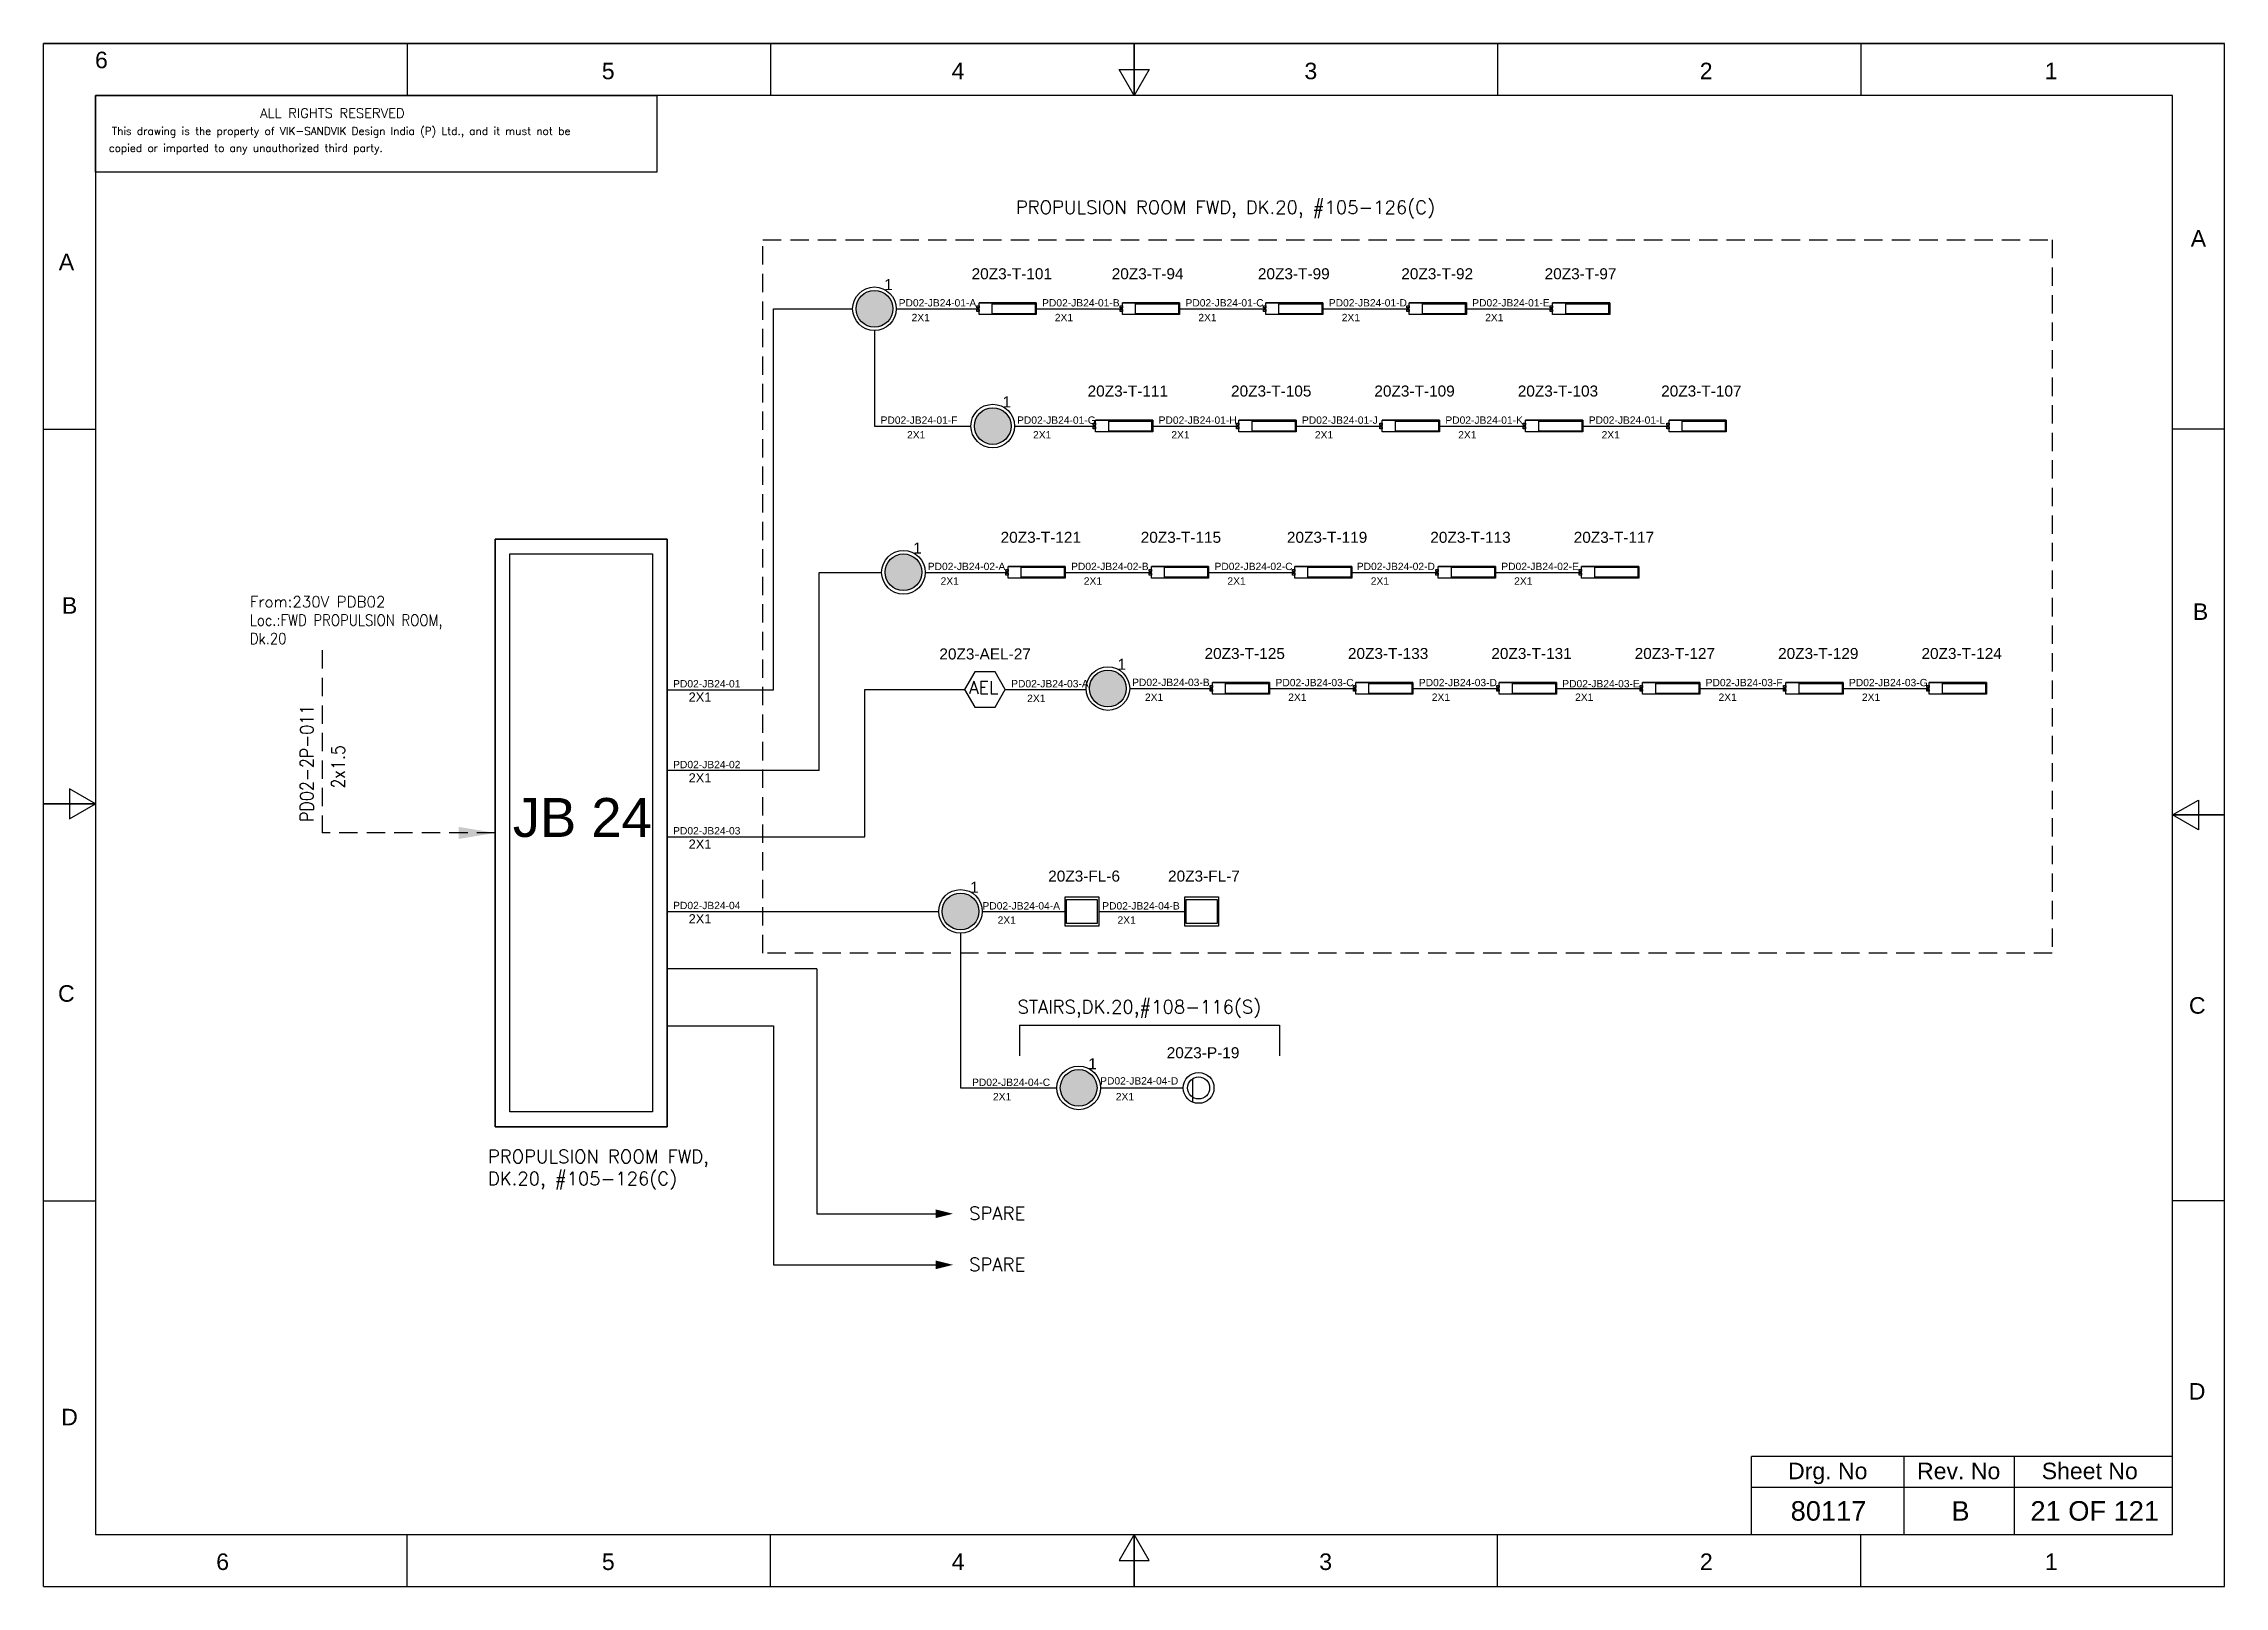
# Model space of a CAD drawing. Header units: inches. Extents: x -3311 to 1429, y -713 to 2436.
# Drawn here: x -771.2 to -474.2, y 1612.5 to 1822.6 of the extents above; entities that cross this region are included whole.
import ezdxf
from ezdxf.enums import TextEntityAlignment as Align

# ---------------------------------------------------------------- set-up
doc = ezdxf.new("R2010")
doc.units = ezdxf.units.IN
doc.linetypes.add('HIDDEN', pattern=[0.375, 0.25, -0.125])
doc.linetypes.add('SOLID', pattern=[0])
for name, color, linetype, lineweight in [('ELEC_TXT-025', 1, 'Continuous', 25), ('HEL-025', 1, 'Continuous', 25), ('HEL-035', 2, 'Continuous', 35)]:
    doc.layers.add(name, color=color, linetype=linetype, lineweight=lineweight)
doc.layers.add('LINE', color=3, linetype='SOLID')
doc.styles.add('_NORMAL', font='arial.ttf')
doc.styles.add('ROMANS', font='simplex.shx', dxfattribs={"width": 0.88})
doc.styles.get("Standard").update_dxf_attribs({"font": 'arial.ttf'})
doc.dimstyles.get("Standard").update_dxf_attribs({"dimtxt": 0.18, "dimasz": 0.18, "dimexe": 0.18, "dimexo": 0.0625, "dimgap": 0.09, "dimtad": 0, "dimtih": 1, "dimtoh": 1, "dimdec": 4, "dimzin": 0, "dimdsep": 46, "dimtxsty": 'Standard', "dimcen": 0.09, "dimadec": 0, "dimazin": 0, "dimtfac": 1, "dimtdec": 4, "dimtofl": 0, "dimtmove": 0, "dimatfit": 3, "dimfxl": 1, "dimtolj": 1, "dimtzin": 0, "dimarcsym": 0})
pattern_1 = [(0, (0, 0), (0, 6.985), [5.08, -1.905]), (90, (0, 0), (-6.985, 4e-16), [5.08, -1.905])]

msp = doc.modelspace()

# ---------------------------------------------------------------- texts
at = {"color": 7}
for s, height, p in [('PD02-JB24-01-A', 1, (-654.72, 1786.76)), ('2X1', 1, (-652.96, 1784.76)), ('PD02-JB24-01-B', 1, (-635.19, 1786.76, -0.03)), ('2X1', 1, (-633.46, 1784.76, -0.03)), ('PD02-JB24-01-C', 1, (-615.66, 1786.76, -0.05)), ('2X1', 1, (-613.91, 1784.76, -0.05)), ('PD02-JB24-01-D', 1, (-596.14, 1786.76, -0.08)), ('2X1', 1, (-594.38, 1784.76, -0.08)), ('PD02-JB24-01-E', 1, (-576.61, 1786.76, -0.11)), ('2X1', 1, (-574.85, 1784.76, -0.11)), ('PD02-JB24-01-F', 1, (-657.19, 1770.79)), ('PD02-JB24-01-G', 1, (-638.6, 1770.79, -0.03)), ('PD02-JB24-01-H', 1, (-619.32, 1770.79, -0.03)), ('PD02-JB24-01-J', 1, (-599.8, 1770.79, -0.05)), ('PD02-JB24-01-K', 1, (-580.27, 1770.79, -0.08)), ('PD02-JB24-01-L', 1, (-560.74, 1770.79, -0.11)), ('2X1', 1, (-653.58, 1768.79)), ('2X1', 1, (-636.42, 1768.79, -0.03)), ('2X1', 1, (-617.59, 1768.79, -0.03)), ('2X1', 1, (-598.04, 1768.79, -0.05)), ('2X1', 1, (-578.52, 1768.79, -0.08)), ('2X1', 1, (-558.99, 1768.79, -0.11)), ('PD02-JB24-02-A', 1, (-650.76, 1750.87)), ('2X1', 1, (-649.01, 1748.88)), ('PD02-JB24-02-B', 1, (-631.24, 1750.87, -0.03)), ('2X1', 1, (-629.51, 1748.88, -0.03)), ('PD02-JB24-02-C', 1, (-611.71, 1750.87, -0.05)), ('2X1', 1, (-609.95, 1748.88, -0.05)), ('PD02-JB24-02-D', 1, (-592.33, 1750.87, -0.08)), ('2X1', 1, (-590.43, 1748.88, -0.08)), ('PD02-JB24-02-E', 1, (-572.65, 1750.87, -0.11)), ('2X1', 1, (-570.9, 1748.88, -0.11)), ('PD02-JB24-01', 1, (-685.44, 1734.89)), ('PD02-JB24-03-A', 1, (-639.4, 1734.9, -0.03)), ('PD02-JB24-03-B', 1, (-622.93, 1735.08, -0.03)), ('PD02-JB24-03-C', 1, (-603.4, 1735.05, -0.05)), ('PD02-JB24-03-D', 1, (-583.88, 1735.05, -0.08)), ('PD02-JB24-03-E', 1, (-564.35, 1734.9, -0.11)), ('PD02-JB24-03-F', 1, (-544.82, 1735.05, -0.14)), ('PD02-JB24-03-G', 1, (-525.3, 1735.05, -0.16)), ('2X1', 1.25, (-683.33, 1732.95)), ('2X1', 1, (-637.22, 1732.91, -0.03)), ('2X1', 1, (-621.18, 1733.06, -0.03)), ('2X1', 1, (-601.67, 1733.06, -0.05)), ('2X1', 1, (-582.12, 1733.06, -0.08)), ('2X1', 1, (-562.6, 1733.06, -0.11)), ('2X1', 1, (-543.07, 1733.06, -0.14)), ('2X1', 1, (-523.54, 1733.06, -0.16)), ('PD02-JB24-02', 1, (-685.44, 1723.89)), ('2X1', 1.25, (-683.33, 1721.95)), ('PD02-JB24-03', 1, (-685.44, 1714.87)), ('2X1', 1.25, (-683.33, 1712.93)), ('PD02-JB24-04', 1, (-685.44, 1704.7)), ('PD02-JB24-04-A', 1, (-643.31, 1704.65)), ('PD02-JB24-04-B', 1, (-627, 1704.65, -0.03)), ('2X1', 1.25, (-683.33, 1702.76)), ('2X1', 1, (-641.24, 1702.71)), ('2X1', 1, (-624.92, 1702.71, -0.03)), ('PD02-JB24-04-C', 1, (-644.73, 1680.62, 0)), ('PD02-JB24-04-D', 1, (-627.28, 1680.82, 0)), ('2X1', 1, (-641.88, 1678.67)), ('2X1', 1, (-625.15, 1678.67, -0.03))]:
    msp.add_text(s, height=height, dxfattribs=at).set_placement(p)
at = {"color": 7, "lineweight": 30}
msp.add_text('JB 24', height=5.3, dxfattribs=at).set_placement((-697.81, 1717.18), align=Align.MIDDLE_CENTER)
at = {"color": 7}
for s, height, p in [('Drg. No', 2.246, (-528.19, 1628.2)), ('Rev. No', 2.246, (-510.36, 1628.2)), ('Sheet No', 2.246, (-492.51, 1628.2)), ('80117', 2.653, (-528.09, 1622.76)), ('B', 2.65, (-510.11, 1622.76)), ('21 OF 121', 2.653, (-491.83, 1622.76))]:
    msp.add_text(s, height=height, dxfattribs=at).set_placement(p, align=Align.MIDDLE_CENTER)
at = {"color": 7, "char_height": 1.8, "attachment_point": 1, "style": '_NORMAL'}
for s, insert, width in [('{\\Fromans|c0;\\C2;PROPULSION ROOM FWD, DK.20, #105-126(C)}', (-638.77, 1801.17), 74.1776), ('{\\Fromans|c0;\\C2;STAIRS,DK.20,#108-116(S)}', (-638.53, 1692.29, -0.03), 39.515), ('{\\Fromans|c0;\\C2;PROPULSION ROOM FWD, \\PDK.20, #105-126(C)}', (-710.67, 1671.91), 74.1776), ('{\\Fromans|c0;\\C2;SPARE}', (-645.13, 1664.18), 8.1658), ('{\\Fromans|c0;\\C2;SPARE}', (-645.13, 1657.22), 8.1658)]:
    msp.add_mtext(s, dxfattribs=dict(at, insert=insert, width=width))
at = {"color": 7, "insert": (-743.08, 1747.3), "char_height": 1.5, "width": 36.8884, "attachment_point": 1}
msp.add_mtext('{\\Fromans|c0;\\C2;From:230V PDB02\\P\\Fsimplex|c0;\\W0.88;Loc.:FWD PROPULSION ROOM,      \\PDk.20}', dxfattribs=at)
at = {"color": 7, "insert": (-736.24, 1716.57), "char_height": 1.8, "width": 17.1296, "attachment_point": 1, "rotation": 90, "style": '_NORMAL'}
msp.add_mtext('{\\Fromans|c0;\\W0.88;PD02-2P-011}', dxfattribs=at)
at = {"color": 7, "insert": (-731.97, 1721.13), "char_height": 1.8, "attachment_point": 1, "rotation": 90, "style": '_NORMAL'}
msp.add_mtext('{\\Fsimplex|c0;\\W0.88;2x1.5}', dxfattribs=at)

# ---------------------------------------------------------------- blocks, each defined once
blk = doc.blocks.new('fr')
at = {"color": 7, "linetype": 'Continuous'}
for p, q in [((33763.99, 4500.4), (33466.99, 4500.4)), ((33466.99, 4500.4), (33763.99, 4500.4)), ((33466.99, 4290.33), (33466.99, 4500.4)), ((33516.49, 4500.4), (33516.49, 4493.33)), ((33565.99, 4500.4), (33565.99, 4493.33)), ((33615.49, 4500.4), (33615.49, 4493.33)), ((33615.49, 4493.33), (33615.49, 4500.4)), ((33615.49, 4500.4), (33615.49, 4493.33)), ((33664.99, 4500.4), (33664.99, 4493.33)), ((33714.49, 4500.4), (33714.49, 4493.33)), ((33763.99, 4290.33), (33763.99, 4500.4)), ((33763.99, 4290.33), (33763.99, 4500.4)), ((33615.49, 4493.33), (33613.45, 4496.87)), ((33613.45, 4496.87), (33617.53, 4496.87)), ((33617.53, 4496.87), (33615.49, 4493.33)), ((33756.92, 4493.33), (33474.06, 4493.33)), ((33474.06, 4493.33), (33474.06, 4297.41)), ((33756.92, 4297.41), (33756.92, 4493.33)), ((33466.99, 4447.89), (33474.06, 4447.89)), ((33763.99, 4447.89), (33756.92, 4447.89)), ((33474.06, 4396.87), (33470.53, 4398.91)), ((33470.53, 4398.91), (33470.53, 4394.83)), ((33466.99, 4396.87), (33474.06, 4396.87)), ((33474.06, 4396.87), (33466.99, 4396.87)), ((33466.99, 4396.87), (33474.06, 4396.87)), ((33470.53, 4394.83), (33474.06, 4396.87)), ((33756.92, 4395.37), (33760.45, 4397.41)), ((33760.45, 4397.41), (33760.45, 4393.33)), ((33763.99, 4395.37), (33756.92, 4395.37)), ((33760.45, 4393.33), (33756.92, 4395.37)), ((33756.92, 4395.37), (33763.99, 4395.37)), ((33763.99, 4395.37), (33756.92, 4395.37)), ((33466.99, 4342.85), (33474.06, 4342.85)), ((33763.99, 4342.85), (33756.92, 4342.85)), ((33474.06, 4297.41), (33756.92, 4297.41)), ((33516.49, 4290.33), (33516.49, 4297.41)), ((33565.99, 4290.33), (33565.99, 4297.41)), ((33615.49, 4297.41), (33613.45, 4293.87)), ((33615.49, 4290.33), (33615.49, 4297.41)), ((33617.53, 4293.87), (33615.49, 4297.41)), ((33615.49, 4297.41), (33615.49, 4290.33)), ((33615.49, 4290.33), (33615.49, 4297.41)), ((33664.99, 4290.33), (33664.99, 4297.41)), ((33714.49, 4290.33), (33714.49, 4297.41)), ((33613.45, 4293.87), (33617.53, 4293.87)), ((33466.99, 4290.33), (33763.99, 4290.33)), ((33466.99, 4290.33), (33763.99, 4290.33))]:
    blk.add_line(p, q, dxfattribs=at)
at = {"color": 7, "style": '_NORMAL'}
for s, p in [('6', (33474.86, 4498.18)), ('5', (33543.88, 4496.68)), ('4', (33591.52, 4496.68)), ('3', (33639.57, 4496.68)), ('2', (33693.41, 4496.68)), ('1', (33740.39, 4496.68)), ('A', (33760.45, 4473.88)), ('A', (33470.1, 4470.68)), ('B', (33470.52, 4423.9)), ('B', (33760.74, 4423.06)), ('C', (33470.08, 4371.07)), ('C', (33760.29, 4369.44)), ('D', (33760.27, 4316.89)), ('D', (33470.51, 4313.39)), ('6', (33491.37, 4293.69)), ('5', (33543.89, 4293.69)), ('4', (33591.53, 4293.69)), ('3', (33641.59, 4293.69)), ('2', (33693.43, 4293.69)), ('1', (33740.41, 4293.69))]:
    blk.add_text(s, height=2.25, dxfattribs=at).set_placement(p, align=Align.MIDDLE_CENTER)
blk = doc.blocks.new('A$C4BAD7D21')
at = {"layer": 'HEL-025'}
blk.add_lwpolyline([(-34000, 0), (-34000, 2086), (-18714, 2086), (-18714, 0)], close=True, dxfattribs=at)
at = {"layer": 'HEL-025', "style": 'ROMANS'}
for s, p in [('This drawing is the property of VIK-SANDVIK Design India (P) Ltd., and it must not be', (-33558, 1016)), (' copied or imparted to any unauthorized third party.', (-33785, 550))]:
    blk.add_text(s, height=210, dxfattribs=at).set_placement(p)
at = {"layer": 'HEL-035', "style": 'ROMANS'}
blk.add_text('     ALL RIGHTS RESERVED', height=262.5, dxfattribs=at).set_placement((-30497, 1476))
blk = doc.blocks.new('13')
for points in [[(436.88, 1959.44), (441.46, 1959.44), (441.46, 1955.44), (436.88, 1955.44)], [(437.07, 1959.08), (441.26, 1959.08), (441.26, 1955.8), (437.07, 1955.8)]]:
    blk.add_lwpolyline(points, close=True)
blk = doc.blocks.new('LED FLOOD LIGHT 100W')
blk.add_blockref('13', (5123.55, -712.19))
blk.add_attdef('TAG_NO', (5558.98, 1249.67), '', height=1.5)
blk = doc.blocks.new('2A')
at = {"color": 7, "lineweight": -3, "ltscale": 2.5}
blk.add_line((790.02, 1997.62, -0.03), (782.23, 1997.62, -0.03), dxfattribs=at)
at = {"color": 7, "lineweight": -3, "ltscale": 2.5, "elevation": -0.03}
for points in [[(781.91, 1997.21), (782.23, 1997.21), (782.23, 1996.94), (781.91, 1996.94)], [(781.91, 1996.7), (782.23, 1996.7), (782.23, 1996.44), (781.91, 1996.44)], [(782.23, 1997.62), (790.02, 1997.62), (790.02, 1996.02), (782.23, 1996.02)], [(784.03, 1997.5), (789.88, 1997.5), (789.88, 1996.14), (784.03, 1996.14)]]:
    blk.add_lwpolyline(points, close=True, dxfattribs=at)
blk = doc.blocks.new('LED TUBE LIGHT 30W')
blk.add_blockref('2A', (179.91, -357.89))
blk.add_attdef('TAG_NO.', (962.52, 1642.97), '', height=1.5)
blk = doc.blocks.new('1')
h = blk.add_hatch()
h.set_pattern_fill('ANGLE', color=6)
h.set_pattern_definition(pattern_1)
h.paths.add_polyline_path([(303.23, 2044.43, 1), (306.22, 2044.43, 1)], flags=0)
h.paths.add_polyline_path([(302.63, 2044.43, 1), (306.83, 2044.43, 1)])
h.paths.add_polyline_path([(306.22, 2044.43, -1), (303.23, 2044.43, -1)], flags=16)
h = blk.add_hatch()
h.set_pattern_fill('ANGLE', color=6)
h.set_pattern_definition(pattern_1)
h.paths.add_polyline_path([(303.23, 2044.43, 1), (306.22, 2044.43, 1)])
at = {"color": 6}
for radius in [2.1, 1.5]:
    blk.add_circle((304.73, 2044.43), radius, dxfattribs=at)
blk = doc.blocks.new('LED PENDENT LIGHT 15W')
blk.add_blockref('1', (0, 0))
blk.add_attdef('TAG_NO', (301.63, 2048.1), '', height=1.5)
blk = doc.blocks.new('AEL')
at = {"color": 4}
blk.add_lwpolyline([(989.98, -190.09), (992.75, -190.09), (994.14, -187.69), (992.75, -185.28), (989.98, -185.28), (988.59, -187.69)], close=True, dxfattribs=at)
at = {"color": 4, "style": 'ROMANS'}
blk.add_text('AEL', height=1.725, dxfattribs=at).set_placement((989.2, -188.27))
blk = doc.blocks.new('AEL_L')
blk.add_blockref('AEL', (0, 0))
blk.add_attdef('TAG_NO', (986.55, -183.59), '', height=1.5)
blk = doc.blocks.new('FIXED_KEY_SWITCH')
h = blk.add_hatch(color=1)
h.dxf.hatch_style = 1
edge = h.paths.add_edge_path()
edge.add_arc((848.13, 1737.46), 2.5, 0, 360)
at = {"color": 1}
blk.add_circle((848.13, 1737.46), 2.5, dxfattribs=at)
at = {"color": 7, "insert": (849.44, 1741.5), "char_height": 1.5, "attachment_point": 1, "style": '_NORMAL'}
blk.add_mtext_dynamic_manual_height_columns('1', width=1.5, gutter_width=7.5, heights=[0], dxfattribs=at)
blk = doc.blocks.new('SWT')
blk.add_blockref('FIXED_KEY_SWITCH', (0, 0))
blk.add_attdef('TAG_NO', (844.55, 1741.11), '', height=1.5)

# ---------------------------------------------------------------- linework, layer by layer
for p, q in [((-671.78, 1734.58), (-671.78, 1786.45)), ((-658, 1783.47), (-658, 1770.48)), ((-646.3, 1701.42), (-646.3, 1680.36)), ((-665.86, 1696.59), (-686.24, 1696.59)), ((-638.25, 1688.91, -0.03), (-602.86, 1688.91, -0.03))]:
    msp.add_line(p, q)
at = {"color": 7, "linetype": 'Continuous'}
for p, q in [((-481.25, 1630.15), (-538.57, 1630.15)), ((-538.57, 1619.56), (-538.57, 1630.15)), ((-517.79, 1619.56), (-517.79, 1630.15)), ((-502.78, 1619.56), (-502.78, 1630.15)), ((-538.57, 1625.97), (-481.25, 1625.97))]:
    msp.add_line(p, q, dxfattribs=at)
at = {"linetype": 'HIDDEN', "ltscale": 10}
msp.add_lwpolyline([(-673.22, 1795.82), (-497.61, 1795.82), (-497.61, 1698.71), (-673.22, 1698.71)], close=True, dxfattribs=at)
msp.add_lwpolyline([(-733.26, 1739.95), (-733.26, 1715.08)], dxfattribs=at)
for points in [[(-649.68, 1663.22, 1.18, 0, 0), (-647.32, 1663.22, 0, 0, 0)], [(-649.68, 1656.27, 1.18, 0, 0), (-647.32, 1656.27, 0, 0, 0)]]:
    msp.add_lwpolyline(points, format="xyseb")
at = {"layer": 'LINE', "color": 0}
for p, q in [((-671.78, 1786.45), (-660.99, 1786.45)), ((-655.05, 1786.45, 0), (-643.79, 1786.45, -0.03)), ((-635.99, 1786.45, -0.03), (-624.26, 1786.45, -0.05)), ((-616.47, 1786.45, -0.05), (-604.74, 1786.45, -0.08)), ((-596.94, 1786.45, -0.08), (-585.21, 1786.45, -0.11)), ((-577.41, 1786.45, -0.11), (-565.68, 1786.45, -0.14)), ((-658, 1770.48), (-644.88, 1770.48, -0.03)), ((-638.93, 1770.48, -0.03), (-627.93, 1770.48, -0.03)), ((-620.13, 1770.48, -0.03), (-608.4, 1770.48, -0.05)), ((-600.6, 1770.48, -0.05), (-588.87, 1770.48, -0.08)), ((-581.08, 1770.48, -0.08), (-569.35, 1770.48, -0.11)), ((-561.55, 1770.48, -0.11), (-549.82, 1770.48, -0.14)), ((-709.67, 1755.08), (-709.67, 1675.08)), ((-686.24, 1755.08), (-709.67, 1755.08)), ((-686.24, 1675.08), (-686.24, 1755.08)), ((-665.57, 1723.58), (-665.57, 1750.56)), ((-665.57, 1750.56), (-657.04, 1750.56)), ((-651.09, 1750.56, 0), (-639.84, 1750.56, -0.03)), ((-632.04, 1750.56, -0.03), (-620.31, 1750.56, -0.05)), ((-612.51, 1750.56, -0.05), (-600.78, 1750.56, -0.08)), ((-592.99, 1750.56, -0.08), (-581.26, 1750.56, -0.11)), ((-573.46, 1750.56, -0.11), (-561.73, 1750.56, -0.14)), ((-686.24, 1734.58), (-671.78, 1734.58)), ((-659.35, 1734.6), (-645.76, 1734.6, -0.03)), ((-659.35, 1714.56), (-659.35, 1734.6)), ((-640.21, 1734.6, -0.03), (-629.21, 1734.6, -0.03)), ((-623.26, 1734.74, -0.03), (-612.01, 1734.74, -0.05)), ((-604.21, 1734.74, -0.05), (-592.48, 1734.74, -0.08)), ((-584.68, 1734.74, -0.08), (-572.95, 1734.74, -0.11)), ((-565.15, 1734.74, -0.11), (-553.43, 1734.74, -0.14)), ((-545.63, 1734.74, -0.14), (-533.9, 1734.74, -0.16)), ((-526.1, 1734.74, -0.16), (-514.37, 1734.74, -0.19)), ((-665.57, 1723.58), (-686.24, 1723.58)), ((-686.24, 1714.56), (-659.35, 1714.56)), ((-686.24, 1704.39), (-649.27, 1704.39)), ((-643.32, 1704.39, 0), (-632.07, 1704.39, -0.03)), ((-627.48, 1704.39, -0.03), (-615.75, 1704.39, -0.05)), ((-665.86, 1696.59), (-665.86, 1663.22)), ((-686.24, 1688.79), (-671.78, 1688.79)), ((-671.78, 1688.79), (-671.78, 1656.27)), ((-638.25, 1688.91, -0.03), (-638.25, 1684.72, -0.03)), ((-602.86, 1688.91, -0.03), (-602.86, 1684.72, -0.03)), ((-646.3, 1680.36), (-633.18, 1680.36, -0.03)), ((-627.24, 1680.36, -0.03), (-615.98, 1680.36, -0.05)), ((-709.67, 1675.08), (-686.24, 1675.08)), ((-665.86, 1663.22), (-649.59, 1663.22)), ((-671.78, 1656.27), (-649.59, 1656.27))]:
    msp.add_line(p, q, dxfattribs=at)
for points in [[(-709.67, 1755.08), (-686.24, 1755.08), (-686.24, 1675.08), (-709.67, 1675.08)], [(-707.67, 1753.08), (-688.24, 1753.08), (-688.24, 1677.08), (-707.67, 1677.08)]]:
    msp.add_lwpolyline(points, close=True, dxfattribs=at)
for centre in [(-658.02, 1786.45), (-641.91, 1770.48, -0.03), (-654.07, 1750.56), (-626.23, 1734.74, -0.03), (-646.3, 1704.39), (-630.21, 1680.36, -0.03)]:
    msp.add_circle(centre, 2.97, dxfattribs=at)

# ---------------------------------------------------------------- block references
for name, p in [('fr', (-34238.16, -2677.85)), ('SWT', (-1506.15, 48.99)), ('SWT', (-1490.04, 33.02, -0.03)), ('SWT', (-1502.2, 13.11)), ('SWT', (-1474.36, -2.71, -0.03)), ('SWT', (-1494.43, -33.07)), ('SWT', (-1478.34, -57.1, -0.03))]:
    msp.add_blockref(name, p)
ref = msp.add_blockref('LED TUBE LIGHT 30W', (-1605.92, 147.52))
ref.add_attrib('TAG_NO.', '20Z3-T-101', (-644.79, 1790.47), dxfattribs={"height": 1.5})
ref = msp.add_blockref('LED TUBE LIGHT 30W', (-1586.4, 147.52, -0.03))
ref.add_attrib('TAG_NO.', '20Z3-T-94', (-625.71, 1790.47, -0.03), dxfattribs={"height": 1.5})
ref = msp.add_blockref('LED TUBE LIGHT 30W', (-1566.87, 147.52, -0.05))
ref.add_attrib('TAG_NO.', '20Z3-T-99', (-605.8, 1790.47, -0.05), dxfattribs={"height": 1.5})
ref = msp.add_blockref('LED TUBE LIGHT 30W', (-1547.34, 147.52, -0.08))
ref.add_attrib('TAG_NO.', '20Z3-T-92', (-586.27, 1790.47, -0.08), dxfattribs={"height": 1.5})
ref = msp.add_blockref('LED TUBE LIGHT 30W', (-1527.82, 147.52, -0.11))
ref.add_attrib('TAG_NO.', '20Z3-T-97', (-566.75, 1790.47, -0.11), dxfattribs={"height": 1.5})
ref = msp.add_blockref('LED TUBE LIGHT 30W', (-1590.06, 131.55))
ref.add_attrib('TAG_NO.', '20Z3-T-111', (-628.99, 1774.5), dxfattribs={"height": 1.5})
ref = msp.add_blockref('LED TUBE LIGHT 30W', (-1570.53, 131.55, -0.03))
ref.add_attrib('TAG_NO.', '20Z3-T-105', (-609.46, 1774.5, -0.03), dxfattribs={"height": 1.5})
ref = msp.add_blockref('LED TUBE LIGHT 30W', (-1551.01, 131.55, -0.05))
ref.add_attrib('TAG_NO.', '20Z3-T-109', (-589.94, 1774.5, -0.05), dxfattribs={"height": 1.5})
ref = msp.add_blockref('LED TUBE LIGHT 30W', (-1531.48, 131.55, -0.08))
ref.add_attrib('TAG_NO.', '20Z3-T-103', (-570.41, 1774.5, -0.08), dxfattribs={"height": 1.5})
ref = msp.add_blockref('LED TUBE LIGHT 30W', (-1511.95, 131.55, -0.11))
ref.add_attrib('TAG_NO.', '20Z3-T-107', (-550.88, 1774.5, -0.11), dxfattribs={"height": 1.5})
ref = msp.add_blockref('LED TUBE LIGHT 30W', (-1601.97, 111.64))
ref.add_attrib('TAG_NO.', '20Z3-T-121', (-640.84, 1754.58), dxfattribs={"height": 1.5})
ref = msp.add_blockref('LED TUBE LIGHT 30W', (-1582.44, 111.64, -0.03))
ref.add_attrib('TAG_NO.', '20Z3-T-115', (-621.76, 1754.58, -0.03), dxfattribs={"height": 1.5})
ref = msp.add_blockref('LED TUBE LIGHT 30W', (-1562.92, 111.64, -0.05))
ref.add_attrib('TAG_NO.', '20Z3-T-119', (-601.85, 1754.58, -0.05), dxfattribs={"height": 1.5})
ref = msp.add_blockref('LED TUBE LIGHT 30W', (-1543.39, 111.64, -0.08))
ref.add_attrib('TAG_NO.', '20Z3-T-113', (-582.32, 1754.58, -0.08), dxfattribs={"height": 1.5})
ref = msp.add_blockref('LED TUBE LIGHT 30W', (-1523.86, 111.64, -0.11))
ref.add_attrib('TAG_NO.', '20Z3-T-117', (-562.79, 1754.58, -0.11), dxfattribs={"height": 1.5})
ref = msp.add_blockref('AEL_L', (-1634.35, 1922.29, -0.03))
ref.add_attrib('TAG_NO', '20Z3-AEL-27', (-649.18, 1738.7, -0.03), dxfattribs={"color": 4, "height": 1.5})
ref = msp.add_blockref('LED TUBE LIGHT 30W', (-1574.14, 95.82, -0.03))
ref.add_attrib('TAG_NO.', '20Z3-T-125', (-613.07, 1738.76, -0.03), dxfattribs={"height": 1.5})
ref = msp.add_blockref('LED TUBE LIGHT 30W', (-1554.61, 95.82, -0.05))
ref.add_attrib('TAG_NO.', '20Z3-T-133', (-593.54, 1738.76, -0.05), dxfattribs={"height": 1.5})
ref = msp.add_blockref('LED TUBE LIGHT 30W', (-1535.08, 95.82, -0.08))
ref.add_attrib('TAG_NO.', '20Z3-T-131', (-574.01, 1738.76, -0.08), dxfattribs={"height": 1.5})
ref = msp.add_blockref('LED TUBE LIGHT 30W', (-1515.56, 95.82, -0.11))
ref.add_attrib('TAG_NO.', '20Z3-T-127', (-554.49, 1738.76, -0.11), dxfattribs={"height": 1.5})
ref = msp.add_blockref('LED TUBE LIGHT 30W', (-1496.03, 95.82, -0.14))
ref.add_attrib('TAG_NO.', '20Z3-T-129', (-534.96, 1738.76, -0.14), dxfattribs={"height": 1.5})
ref = msp.add_blockref('LED TUBE LIGHT 30W', (-1476.5, 95.82, -0.16))
ref.add_attrib('TAG_NO.', '20Z3-T-124', (-515.43, 1738.76, -0.16), dxfattribs={"height": 1.5})
ref = msp.add_blockref('LED FLOOD LIGHT 100W', (-6192.49, 459.14, -0.03))
ref.add_attrib('TAG_NO', '20Z3-FL-6', (-634.36, 1708.45, -0.03), dxfattribs={"height": 1.5})
ref = msp.add_blockref('LED FLOOD LIGHT 100W', (-6176.18, 459.14, -0.05))
ref.add_attrib('TAG_NO', '20Z3-FL-7', (-618.04, 1708.45, -0.05), dxfattribs={"height": 1.5})
ref = msp.add_blockref('LED PENDENT LIGHT 15W', (-918.61, -364.07, -0.05))
ref.add_attrib('TAG_NO', '20Z3-P-19', (-618.22, 1684.4, -0.05), dxfattribs={"height": 1.5})
at = {"layer": 'ELEC_TXT-025', "color": 0, "xscale": 0.005, "yscale": 0.005, "zscale": 0.005}
msp.add_blockref('A$C4BAD7D21', (-594.1, 1805.05), dxfattribs=at)

msp.set_redraw_order([(e.dxf.handle, doc.entitydb.next_handle()) for e in msp.query("TEXT MTEXT ATTDEF DIMENSION ARC_DIMENSION")])  # texts and dimensions are drawn at this point

# ---------------------------------------------------------------- leaders
at = {"linetype": 'HIDDEN', "ltscale": 10}
msp.add_leader([(-709.67, 1715.08), (-733.26, 1715.08)], dimstyle='Standard', override={"dimasz": 5, "dimarcsym": 1}, dxfattribs=at)

doc.saveas('drawing.dxf')
